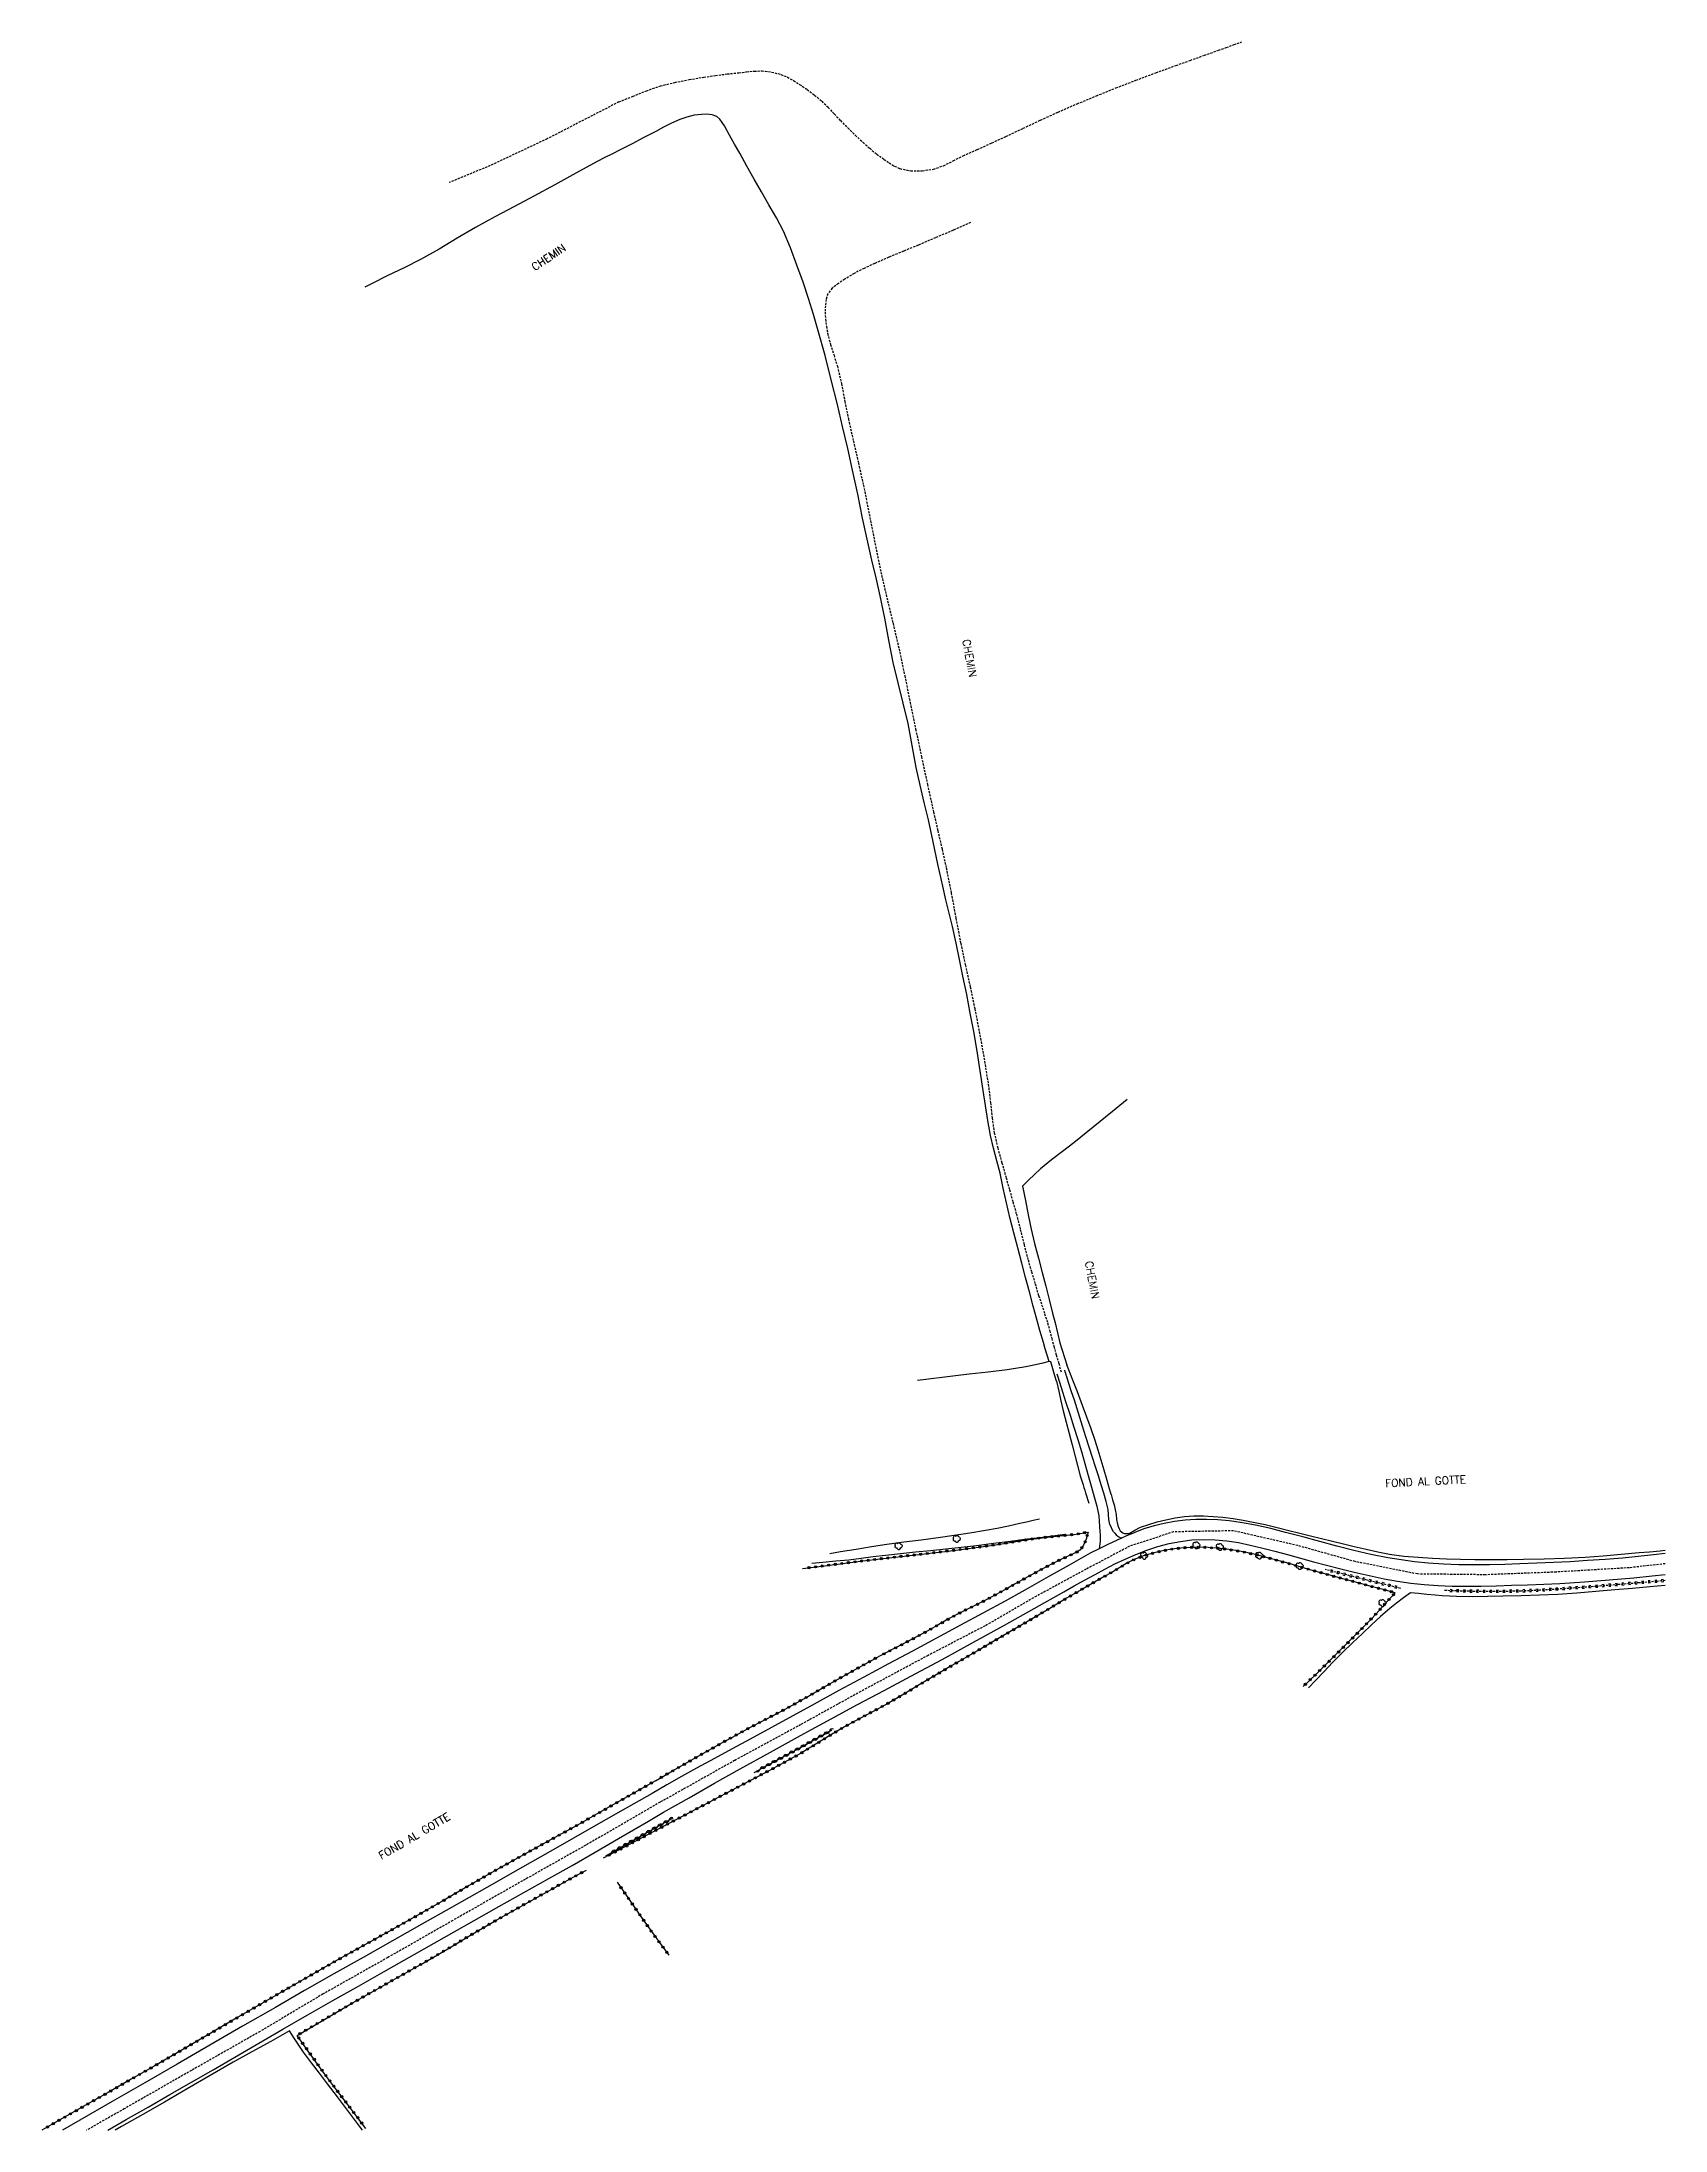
# Model space of a CAD drawing. Header units: millimetres. Extents: x 192000 to 193000, y 106000 to 107000.
# Drawn here: x 192632.1 to 193000, y 106000 to 106473.5 of the extents above; entities that cross this region are included whole.
import ezdxf

# ---------------------------------------------------------------- set-up
doc = ezdxf.new("R2010")
doc.units = ezdxf.units.MM
doc.linetypes.add('DASHED', pattern=[0.75, 0.5, -0.25])
doc.layers.get('0').update_dxf_attribs({"linetype": 'CONTINUOUS'})
for name, color, linetype in [('W0001', 6, 'DASHED'), ('W0008', 7, 'CONTINUOUS'), ('W0070', 7, 'DASHED'), ('W0071', 7, 'CONTINUOUS'), ('W0211', 2, 'CONTINUOUS'), ('W0214', 2, 'CONTINUOUS'), ('W0220', 5, 'DASHED'), ('W0300', 7, 'CONTINUOUS'), ('W0310', 3, 'CONTINUOUS'), ('W0322', 7, 'CONTINUOUS'), ('W0323', 7, 'CONTINUOUS'), ('W0330', 7, 'CONTINUOUS'), ('W0989', 7, 'CONTINUOUS')]:
    doc.layers.add(name, color=color, linetype=linetype)
doc.styles.get("Standard").update_dxf_attribs({"font": 'romans.shx', "width": 0.85})

msp = doc.modelspace()

# ---------------------------------------------------------------- texts
at = {"layer": 'W0989'}
for s, rotation, p in [('CHEMIN', 34.0366, (192743.82, 106421.43)), ('CHEMIN', 280.4496, (192840.7, 106337.83)), ('CHEMIN', 280.4496, (192868.5, 106196.86)), ('FOND AL GOTTE', 2.8989, (192936.59, 106145.78)), ('FOND AL GOTTE', 30.438, (192709.07, 106061.3))]:
    msp.add_text(s, height=1.75, rotation=rotation, dxfattribs=at).set_placement(p)

# ---------------------------------------------------------------- blocks, each defined once
blk = doc.blocks.new('T300')
for p, q in [((-0.8, 0.51), (-0.86, 0.34)), ((-0.86, 0.34), (-0.86, 0.17)), ((-0.86, 0.17), (-0.74, 0.06)), ((-0.69, 0.63), (-0.8, 0.51)), ((-0.8, -0.06), (-0.74, 0.06)), ((-0.74, 0.06), (-0.69, 0.11)), ((-0.57, 0.69), (-0.69, 0.63)), ((-0.46, 0.69), (-0.57, 0.69)), ((-0.29, 0.63), (-0.46, 0.69)), ((-0.29, 0.63), (-0.17, 0.74)), ((-0.23, 0.57), (-0.29, 0.63)), ((-0.17, 0.74), (-0.06, 0.8)), ((-0.06, 0.8), (0.06, 0.8)), ((0.06, 0.8), (0.23, 0.74)), ((0.23, 0.74), (0.34, 0.63)), ((0.34, 0.63), (0.4, 0.51)), ((0.46, 0.46), (0.34, 0.46)), ((0.4, 0.51), (0.4, 0.46)), ((0.57, 0.4), (0.46, 0.46)), ((0.57, 0.4), (0.69, 0.29)), ((0.69, 0.29), (0.74, 0.17)), ((0.74, 0.06), (0.69, -0.17)), ((0.74, 0.17), (0.74, 0.06)), ((-0.8, -0.17), (-0.8, -0.06)), ((-0.8, -0.23), (-0.8, -0.17)), ((-0.74, -0.34), (-0.8, -0.23)), ((-0.69, -0.4), (-0.74, -0.34)), ((-0.51, -0.46), (-0.69, -0.4)), ((-0.4, -0.46), (-0.51, -0.46)), ((-0.4, -0.46), (-0.34, -0.46)), ((-0.34, -0.46), (-0.34, -0.4)), ((-0.34, -0.51), (-0.34, -0.46)), ((-0.29, -0.63), (-0.34, -0.51)), ((-0.17, -0.74), (-0.29, -0.63)), ((-0.06, -0.8), (-0.17, -0.74)), ((0.06, -0.8), (-0.06, -0.8)), ((0.17, -0.74), (0.06, -0.8)), ((0.23, -0.69), (0.17, -0.74)), ((0.29, -0.46), (0.23, -0.46)), ((0.29, -0.63), (0.23, -0.69)), ((0.46, -0.4), (0.29, -0.46)), ((0.34, -0.51), (0.29, -0.63)), ((0.34, -0.51), (0.34, -0.46)), ((0.57, -0.34), (0.46, -0.4)), ((0.63, -0.29), (0.57, -0.34)), ((0.69, -0.17), (0.63, -0.29))]:
    blk.add_line(p, q)
blk = doc.blocks.new('t323o')
at = {"color": 0, "linetype": 'Continuous'}
for radius in [0.25, 0.15]:
    blk.add_circle((0, 0), radius, dxfattribs=at)
blk = doc.blocks.new('t322o')
at = {"color": 0, "linetype": 'Continuous'}
for radius in [0.25, 0.15]:
    blk.add_circle((0, 0), radius, dxfattribs=at)
blk = doc.blocks.new('t310o')
at = {"color": 0, "linetype": 'Continuous'}
for centre, start, end in [((-0.5, 0.38), 216.8699, 323.1304), ((0.5, -0.37), 36.8699, 143.1303)]:
    blk.add_arc(centre, 0.625, start, end, dxfattribs=at)
blk = doc.blocks.new('t220o')
at = {"color": 0, "linetype": 'Continuous'}
for p, q in [((-0.25, 0.25), (0.25, 0.25)), ((-0.25, -0.25), (0.25, -0.25))]:
    blk.add_line(p, q, dxfattribs=at)

# ---------------------------------------------------------------- linework, layer by layer
at = {"layer": 'W0001'}
msp.add_lwpolyline([(193000, 106128.42), (192991.88, 106127.51), (192975.27, 106126.53), (192959.27, 106125.92), (192943.86, 106126.1), (192929.73, 106128.91), (192916.74, 106132.54), (192902.17, 106135.89), (192888.55, 106135.65), (192878.61, 106132.39), (192868.76, 106127.19), (192857.48, 106121.06), (192845.84, 106114.33), (192832.96, 106107.65), (192817.7, 106099.48), (192804.05, 106091.94), (192789.1, 106083.83), (192772.22, 106074.36), (192755.39, 106064.63), (192738.38, 106055.04), (192725.24, 106047.56), (192710.5, 106039.15), (192695.82, 106030.89), (192681.57, 106022.41), (192666.01, 106013.57), (192650.78, 106004.87), (192642.23, 106000)], dxfattribs=at)
at = {"layer": 'W0008'}
for points in [[(193000, 106130.77), (192997.36, 106130.45), (192993.86, 106130.06), (192990.35, 106129.71), (192986.39, 106129.39), (192982.42, 106129.12), (192978.44, 106128.89), (192974.66, 106128.69), (192970.87, 106128.52), (192967.08, 106128.38), (192963.64, 106128.26), (192960.2, 106128.16), (192956.76, 106128.14), (192953.25, 106128.2), (192949.75, 106128.33), (192946.25, 106128.57), (192943.19, 106128.89), (192940.14, 106129.3), (192937.11, 106129.78), (192933.25, 106130.55), (192929.42, 106131.45), (192925.6, 106132.4), (192921.72, 106133.43), (192917.86, 106134.52), (192913.98, 106135.54), (192910.59, 106136.38), (192907.18, 106137.17), (192903.75, 106137.79), (192901.18, 106138.13), (192898.59, 106138.38), (192896.01, 106138.49), (192893.6, 106138.45), (192891.2, 106138.29), (192888.82, 106138), (192886.47, 106137.55), (192884.15, 106136.98), (192881.86, 106136.3), (192877.72, 106134.7), (192876.76, 106134.25), (192873.68, 106132.77), (192871.72, 106131.84), (192869.65, 106130.84)], [(192869.65, 106130.84), (192864.91, 106128.13), (192860.18, 106125.42), (192855.43, 106122.74), (192850.4, 106119.96), (192845.35, 106117.21), (192840.29, 106114.48), (192834.86, 106111.55), (192829.42, 106108.64), (192823.98, 106105.73), (192818.36, 106102.69), (192812.73, 106099.65), (192807.11, 106096.6), (192802.28, 106093.94), (192797.45, 106091.27), (192792.62, 106088.62), (192788.56, 106086.45), (192784.5, 106084.3), (192780.45, 106082.11), (192777.09, 106080.21), (192773.73, 106078.29), (192770.38, 106076.36)], [(192773.01, 106072.1), (192778.78, 106075.38), (192784.56, 106078.66), (192790.35, 106081.92), (192797.2, 106085.74), (192804.06, 106089.52), (192810.94, 106093.27), (192816.97, 106096.49), (192823.02, 106099.68), (192829.05, 106102.9), (192836.13, 106106.74), (192843.2, 106110.61), (192850.26, 106114.48), (192863.72, 106122.07), (192866.07, 106123.38), (192868.42, 106124.68), (192870.78, 106125.97), (192873.03, 106127.18), (192875.29, 106128.37), (192877.59, 106129.48), (192880.03, 106130.54), (192882.51, 106131.51), (192885.04, 106132.33), (192887.55, 106132.99), (192890.11, 106133.5), (192892.68, 106133.83), (192895.33, 106133.94), (192897.99, 106133.85), (192900.63, 106133.62), (192903.28, 106133.21), (192905.91, 106132.65), (192908.53, 106132.05), (192911.49, 106131.3), (192914.43, 106130.49), (192917.37, 106129.67), (192920.3, 106128.89), (192923.23, 106128.1), (192926.16, 106127.35), (192929.54, 106126.52), (192932.93, 106125.73), (192936.33, 106125.03), (192939.32, 106124.5), (192942.32, 106124.04), (192945.34, 106123.69), (192948.52, 106123.47), (192951.71, 106123.37), (192954.9, 106123.33), (192958.32, 106123.35), (192961.74, 106123.43), (192965.16, 106123.54), (192968.81, 106123.66), (192972.46, 106123.8), (192976.11, 106123.98), (192981.7, 106124.35), (192987.29, 106124.8), (192992.88, 106125.25)], [(192992.88, 106125.25), (192997.04, 106125.68), (193000, 106125.98)], [(192770.38, 106076.36), (192763.27, 106072.3), (192756.16, 106068.23), (192749.05, 106064.17), (192741.01, 106059.6), (192732.97, 106055.05), (192724.92, 106050.49), (192718.24, 106046.72), (192711.57, 106042.96), (192704.89, 106039.18), (192698.27, 106035.42), (192691.65, 106031.65), (192685.04, 106027.86), (192677.6, 106023.58), (192670.17, 106019.27), (192662.74, 106014.97), (192655.4, 106010.73), (192648.06, 106006.48), (192640.7, 106002.25), (192636.78, 106000)], [(192647.04, 106000), (192651.22, 106002.41), (192656.17, 106005.26), (192661.11, 106008.1), (192666.01, 106010.91), (192670.91, 106013.72), (192675.8, 106016.53), (192681.27, 106019.72), (192686.73, 106022.93), (192692.21, 106026.11), (192698.03, 106029.41), (192703.87, 106032.69), (192709.7, 106035.97), (192716.48, 106039.82), (192723.25, 106043.69), (192730.03, 106047.55), (192735.68, 106050.71), (192741.33, 106053.87), (192746.96, 106057.05), (192752.24, 106060.05), (192757.51, 106063.07), (192762.76, 106066.11), (192766.18, 106068.1), (192769.59, 106070.1), (192773.01, 106072.1)]]:
    msp.add_lwpolyline(points, dxfattribs=at)
at = {"layer": 'W0070'}
for points in [[(192762.86, 106459.81), (192765.98, 106461.08), (192769.1, 106462.35), (192772.28, 106463.43), (192775.51, 106464.24), (192778.8, 106464.88), (192782.1, 106465.42), (192784.74, 106465.81), (192787.4, 106466.15), (192790.06, 106466.43), (192791.81, 106466.63), (192793.56, 106466.82), (192795.3, 106466.83), (192796.75, 106466.69), (192798.2, 106466.43), (192799.6, 106466.04), (192801.05, 106465.42), (192802.45, 106464.64), (192803.81, 106463.79), (192805.55, 106462.62), (192807.23, 106461.35), (192808.83, 106459.99), (192810.29, 106458.58), (192811.67, 106457.09), (192813.07, 106455.61), (192814.74, 106453.93), (192816.43, 106452.26), (192818.17, 106450.66), (192819.71, 106449.3), (192821.29, 106447.99), (192822.95, 106446.79), (192824.1, 106446.01), (192825.29, 106445.28), (192826.53, 106444.71), (192829, 106444.19), (192831.62, 106444.2), (192834.16, 106444.58), (192836.44, 106445.36), (192838.66, 106446.48), (192840.87, 106447.6), (192844.11, 106449.05), (192847.35, 106450.52), (192850.58, 106451.99), (192854.52, 106453.84), (192858.45, 106455.7), (192862.4, 106457.51), (192866.75, 106459.39), (192871.13, 106461.22), (192875.52, 106462.99), (192880.05, 106464.74), (192884.59, 106466.43), (192889.14, 106468.09), (192892.35, 106469.24), (192895.56, 106470.38), (192898.76, 106471.52), (192900.52, 106472.16), (192902.28, 106472.81), (192904.04, 106473.45)], [(192762.86, 106459.81), (192746.6, 106451.45), (192733.7, 106445.38), (192724.41, 106441.54)], [(192842.57, 106432.46), (192838.61, 106430.74), (192834.65, 106429.03), (192830.68, 106427.33), (192827.37, 106425.97), (192824.05, 106424.63), (192820.78, 106423.17), (192818.47, 106422.09), (192816.19, 106420.95), (192814.04, 106419.62), (192812.6, 106418.65), (192811.22, 106417.59), (192810.22, 106416.33), (192809.81, 106415.04), (192809.66, 106413.6), (192809.62, 106412.17), (192809.68, 106410.56), (192809.89, 106408.95), (192810.17, 106407.36), (192810.8, 106404.86), (192811.62, 106402.4), (192812.38, 106399.92), (192813.3, 106395.95), (192814.08, 106391.94), (192814.88, 106387.93), (192816.01, 106382.93), (192817.16, 106377.94), (192818.27, 106372.94), (192819.61, 106366.37), (192820.89, 106359.79), (192822.24, 106353.23), (192823.59, 106347.42), (192824.99, 106341.62), (192826.35, 106335.81), (192827.64, 106329.76), (192828.87, 106323.69), (192830.12, 106317.62), (192831.45, 106311.35), (192832.8, 106305.08), (192834.18, 106298.82), (192835.15, 106294.6), (192836.12, 106290.38), (192837.06, 106286.16), (192838.18, 106280.47), (192839.23, 106274.77), (192840.33, 106269.08), (192841.39, 106264.12), (192842.49, 106259.17), (192843.53, 106254.21), (192844.68, 106248.28), (192845.75, 106242.33), (192846.68, 106236.37), (192847.08, 106232.94), (192847.43, 106229.51), (192847.94, 106226.11), (192848.72, 106222.7), (192849.66, 106219.32), (192850.62, 106215.94), (192851.39, 106213.19), (192852.18, 106210.44), (192852.95, 106207.68), (192853.84, 106204.22), (192854.7, 106200.75), (192855.6, 106197.3), (192856.38, 106194.59), (192857.18, 106191.9), (192858, 106189.21), (192858.68, 106187.14), (192859.36, 106185.08), (192860.02, 106183.01), (192860.5, 106181.25), (192860.96, 106179.48), (192861.43, 106177.72), (192861.99, 106175.76), (192862.55, 106173.82), (192863.11, 106171.87)]]:
    msp.add_lwpolyline(points, dxfattribs=at)
at = {"layer": 'W0071'}
for points in [[(192864.28, 106171), (192864.23, 106171.17), (192864.13, 106171.54), (192864.03, 106171.91), (192863.93, 106172.28)], [(192862.1, 106171.44), (192862.24, 106171)], [(192862.24, 106171), (192863.11, 106168.34), (192864.11, 106165.23), (192865.11, 106162.12), (192865.98, 106159.37), (192866.85, 106156.61), (192867.69, 106153.85), (192868.46, 106151.16), (192869.21, 106148.46), (192869.94, 106145.76), (192870.56, 106143.6), (192871.16, 106141.44), (192871.6, 106139.25), (192871.72, 106138.07), (192871.79, 106136.89), (192871.87, 106135.7)], [(192874.96, 106135.68), (192874.68, 106136.22), (192874.4, 106136.76), (192874.16, 106137.32), (192873.93, 106138.42), (192873.85, 106139.56), (192873.73, 106140.69), (192873.3, 106142.57), (192872.74, 106144.43), (192872.17, 106146.28), (192871.54, 106148.35), (192870.88, 106150.42), (192870.22, 106152.49), (192869.46, 106154.86), (192868.69, 106157.23), (192867.93, 106159.6), (192867.32, 106161.56), (192866.72, 106163.53), (192866.1, 106165.49), (192865.46, 106167.38), (192864.81, 106169.26), (192864.28, 106171)], [(192871.87, 106135.7), (192871.91, 106134.98), (192871.95, 106134.26), (192871.95, 106133.53), (192871.89, 106132.97), (192871.81, 106132.4), (192871.72, 106131.84)], [(192874.96, 106135.68), (192875.27, 106135.32), (192875.58, 106134.95), (192875.93, 106134.64), (192876.2, 106134.49), (192876.48, 106134.37), (192876.76, 106134.25)]]:
    msp.add_lwpolyline(points, dxfattribs=at)
at = {"layer": 'W0211'}
for points in [[(192865.37, 106171), (192864.4, 106173.48)], [(192862.06, 106169.81), (192862.54, 106167.57), (192863.02, 106165.32), (192863.54, 106163.07), (192864.21, 106160.51), (192864.92, 106157.95), (192865.62, 106155.39), (192866.2, 106153.05), (192866.78, 106150.7), (192867.43, 106148.37), (192867.64, 106147.69), (192867.86, 106147.01), (192868.08, 106146.33), (192868.27, 106145.73), (192868.45, 106145.12), (192868.64, 106144.51)], [(192874.41, 106144.09), (192873.88, 106145.94), (192873.35, 106147.8), (192872.82, 106149.65), (192872.16, 106151.9), (192871.48, 106154.15), (192870.78, 106156.38), (192869.88, 106159.03), (192868.93, 106161.66), (192867.96, 106164.29), (192866.79, 106167.36), (192865.6, 106170.42), (192865.37, 106171)], [(192868.64, 106144.51), (192869.38, 106142.17)], [(192858.22, 106138.54), (192856.74, 106138.2), (192855.26, 106137.85), (192853.77, 106137.52), (192851.18, 106136.96), (192848.59, 106136.44), (192845.98, 106135.94), (192842.42, 106135.34), (192838.83, 106134.81), (192835.25, 106134.3), (192831.36, 106133.78), (192827.48, 106133.29), (192823.59, 106132.77), (192820.1, 106132.23), (192816.61, 106131.65), (192813.12, 106131.09), (192810.69, 106130.7)]]:
    msp.add_lwpolyline(points, dxfattribs=at)
at = {"layer": 'W0214'}
msp.add_lwpolyline([(192864, 106135.03), (192861.15, 106134.68), (192858.29, 106134.33), (192855.44, 106133.98), (192851.61, 106133.48), (192847.77, 106132.98), (192843.94, 106132.5), (192840.47, 106132.1), (192836.99, 106131.72), (192833.52, 106131.35), (192830.11, 106131.01), (192826.7, 106130.67), (192823.3, 106130.31), (192820.52, 106129.96), (192817.74, 106129.59), (192814.96, 106129.25), (192812.04, 106128.97), (192809.12, 106128.72), (192806.6, 106128.47)], dxfattribs=at)
at = {"layer": 'W0220'}
for points in [[(192940.06, 106122.84), (192937.52, 106123.47), (192934.97, 106124.09), (192932.43, 106124.72), (192929.27, 106125.51), (192926.12, 106126.31), (192922.96, 106127.1)], [(193000, 106124.6), (192998.11, 106124.43), (192994.17, 106124.1), (192989.34, 106123.69), (192984.5, 106123.29), (192979.66, 106122.94), (192975.58, 106122.66), (192971.5, 106122.4), (192967.42, 106122.23), (192964.39, 106122.15), (192961.36, 106122.12), (192958.32, 106122.13), (192955.54, 106122.18), (192952.76, 106122.26), (192949.97, 106122.35)]]:
    msp.add_lwpolyline(points, dxfattribs=at)
at = {"layer": 'W0310'}
for points in [[(192793.49, 106081.1), (192797.15, 106083.06), (192800.81, 106085.02), (192804.45, 106087.01), (192806.68, 106088.25), (192808.91, 106089.5), (192811.14, 106090.76)], [(192759.89, 106062.22), (192775.17, 106070.85)]]:
    msp.add_lwpolyline(points, dxfattribs=at)
at = {"layer": 'W0322'}
msp.add_lwpolyline([(192869.22, 106135.61), (192869, 106134.82), (192868.78, 106134.03), (192868.49, 106133.28), (192868.15, 106132.65), (192867.76, 106132.05), (192867.3, 106131.52), (192866.61, 106131.03), (192865.82, 106130.66), (192865.02, 106130.3), (192864.32, 106129.97), (192863.6, 106129.65), (192862.89, 106129.32), (192861.66, 106128.7), (192860.43, 106128.07), (192859.21, 106127.43), (192857.03, 106126.26), (192854.87, 106125.06), (192852.71, 106123.86), (192850.45, 106122.61), (192848.2, 106121.36), (192845.92, 106120.15), (192843.67, 106119.01), (192841.41, 106117.91), (192839.16, 106116.76), (192837.06, 106115.6), (192834.98, 106114.41), (192832.89, 106113.24), (192831.02, 106112.23), (192829.15, 106111.22), (192827.28, 106110.23), (192825.39, 106109.25), (192823.49, 106108.28), (192821.6, 106107.3)], dxfattribs=at)
at = {"layer": 'W0323'}
for points in [[(192804.47, 106127.31), (192804.59, 106127.32), (192810.07, 106128.06), (192814.11, 106128.57), (192818.15, 106129.07), (192822.19, 106129.55), (192826.17, 106130.01), (192830.15, 106130.45), (192834.12, 106130.91), (192838.67, 106131.46), (192843.22, 106132.04), (192847.77, 106132.66), (192851.45, 106133.23), (192855.13, 106133.82), (192858.82, 106134.33), (192861.22, 106134.59), (192863.63, 106134.82), (192866.04, 106135.05), (192869.22, 106135.61)], [(192917.91, 106100.58), (192920.86, 106103.41), (192924.15, 106106.61), (192927.27, 106109.7), (192930.36, 106112.8), (192933.41, 106115.96), (192935.22, 106117.91), (192937.01, 106119.88), (192938.8, 106121.85), (192936.1, 106122.57), (192933.39, 106123.29), (192930.69, 106124.02), (192927.23, 106124.95), (192923.77, 106125.89), (192920.31, 106126.84), (192917.53, 106127.64), (192914.75, 106128.45), (192911.96, 106129.22), (192909.56, 106129.87), (192907.16, 106130.49), (192904.74, 106131.02), (192902.66, 106131.39), (192900.58, 106131.71), (192898.48, 106131.94), (192896.43, 106132.09), (192894.37, 106132.16), (192892.32, 106132.13), (192890.22, 106131.98), (192888.13, 106131.71), (192886.06, 106131.33), (192883.89, 106130.82), (192881.74, 106130.18), (192879.67, 106129.37), (192878.02, 106128.53), (192876.42, 106127.58), (192874.82, 106126.62), (192872.47, 106125.29), (192870.11, 106123.96), (192867.77, 106122.62), (192864.31, 106120.59), (192860.88, 106118.54), (192857.44, 106116.48), (192853.3, 106114.06), (192849.16, 106111.63), (192845.02, 106109.21), (192841.47, 106107.15), (192837.93, 106105.09), (192834.38, 106103.03), (192830.91, 106100.94), (192827.44, 106098.86), (192823.94, 106096.83), (192820.64, 106095.03), (192817.32, 106093.29), (192814.02, 106091.48), (192810.68, 106089.48), (192807.37, 106087.42), (192804.03, 106085.42), (192800.19, 106083.28), (192796.31, 106081.21), (192792.42, 106079.16), (192788.42, 106077.04), (192784.41, 106074.93), (192780.41, 106072.82), (192773.38, 106069.1), (192766.35, 106065.37), (192759.32, 106061.65)], [(192771.17, 106079.24), (192775.2, 106081.55), (192779.23, 106083.86), (192783.26, 106086.14), (192786.35, 106087.87), (192789.44, 106089.59), (192792.54, 106091.28), (192795.49, 106092.83), (192798.45, 106094.35), (192801.4, 106095.91), (192805.31, 106098.1), (192809.19, 106100.34), (192813.08, 106102.57), (192815.92, 106104.15), (192818.76, 106105.73), (192821.6, 106107.3)], [(192771.17, 106079.24), (192765.28, 106075.89), (192759.39, 106072.53), (192753.49, 106069.19), (192747.36, 106065.8), (192741.22, 106062.43), (192735.09, 106059.02), (192728.92, 106055.48), (192722.77, 106051.89), (192716.6, 106048.34), (192710.89, 106045.14), (192705.15, 106041.96), (192699.43, 106038.77), (192693.89, 106035.63), (192688.36, 106032.47), (192682.85, 106029.29), (192676.15, 106025.39), (192669.46, 106021.46), (192662.77, 106017.55), (192657.57, 106014.55), (192652.36, 106011.57), (192647.15, 106008.58), (192640.96, 106005.05), (192634.76, 106001.53), (192632.07, 106000)], [(192705.48, 106000.42), (192703.85, 106002.61), (192701.36, 106005.9), (192698.86, 106009.17), (192696.4, 106012.47), (192694.22, 106015.47), (192692.07, 106018.49), (192689.92, 106021.51), (192694.17, 106024), (192698.42, 106026.49), (192702.67, 106028.96), (192707.94, 106031.94), (192713.21, 106034.9), (192718.48, 106037.89), (192724.07, 106041.15), (192729.64, 106044.44), (192735.24, 106047.69), (192739.81, 106050.29), (192744.4, 106052.87), (192749, 106055.42), (192751.18, 106056.62), (192753.36, 106057.8), (192755.54, 106058.99)], [(192762.51, 106056.25), (192765.08, 106052.51), (192767.64, 106048.76), (192770.25, 106045.04), (192772.43, 106042.05), (192774.22, 106039.65)]]:
    msp.add_lwpolyline(points, dxfattribs=at)
at = {"layer": 'W0330'}
for points in [[(192860.37, 106174.24), (192859.93, 106175.69), (192859.49, 106177.14), (192859.06, 106178.59), (192858.28, 106181.32), (192857.53, 106184.06), (192856.79, 106186.79), (192855.91, 106190.06), (192855.04, 106193.32), (192854.17, 106196.59), (192853.25, 106200.02), (192852.34, 106203.44), (192851.47, 106206.88), (192850.71, 106210.23), (192849.99, 106213.58), (192849.24, 106216.93), (192848.51, 106219.79), (192847.76, 106222.64), (192847.09, 106225.51), (192846.46, 106228.89), (192845.94, 106232.29), (192845.42, 106235.69), (192844.72, 106240.16), (192844.03, 106244.63), (192843.29, 106249.09), (192842.51, 106253.27), (192841.69, 106257.45), (192840.85, 106261.62), (192840.08, 106265.37), (192839.3, 106269.12), (192838.48, 106272.87), (192837.75, 106275.92), (192837, 106278.96), (192836.26, 106282.01), (192835.16, 106287.03), (192834.11, 106292.05), (192833.02, 106297.07), (192832.08, 106301.01), (192831.12, 106304.95), (192830.23, 106308.9), (192829.61, 106312.24), (192829.03, 106315.58), (192828.4, 106318.92), (192827.33, 106323.53), (192826.16, 106328.12), (192825.05, 106332.72), (192824.04, 106337.76), (192823.11, 106342.81), (192822.11, 106347.84), (192821.19, 106351.9), (192820.22, 106355.95), (192819.27, 106360.01), (192818.11, 106365.44), (192816.99, 106370.88), (192815.83, 106376.31), (192814.72, 106381.28), (192813.57, 106386.25), (192812.38, 106391.21), (192811.01, 106396.79), (192809.58, 106402.35), (192808.05, 106407.89), (192806.96, 106411.59), (192805.82, 106415.28), (192804.6, 106418.94), (192803.23, 106422.84), (192801.78, 106426.72), (192800.14, 106430.51), (192798.57, 106433.51), (192796.86, 106436.46), (192795.16, 106439.41), (192793.52, 106442.34), (192791.89, 106445.26), (192790.25, 106448.19), (192789.1, 106450.25), (192787.95, 106452.3), (192786.8, 106454.36), (192786.26, 106455.14), (192785.72, 106455.93), (192785.08, 106456.53), (192784.03, 106456.91), (192782.82, 106457.01), (192781.62, 106456.99), (192779.94, 106456.8), (192778.27, 106456.37), (192776.64, 106455.82), (192774.8, 106455.03), (192773.01, 106454.09), (192771.23, 106453.13), (192768.55, 106451.73), (192765.88, 106450.31), (192763.19, 106448.92), (192761.44, 106448.04), (192759.69, 106447.18), (192757.93, 106446.32)], [(192757.93, 106446.32), (192753.14, 106443.68), (192748.36, 106441.05), (192743.56, 106438.43), (192739.17, 106436.09), (192734.76, 106433.76), (192730.39, 106431.38), (192726.23, 106428.95), (192722.1, 106426.47), (192717.92, 106424.1), (192714.23, 106422.24), (192710.49, 106420.46), (192706.8, 106418.61), (192705.32, 106417.8)], [(192878.09, 106233.69), (192874.75, 106230.95), (192870.36, 106227.37), (192865.94, 106223.82), (192863.41, 106221.89), (192860.88, 106219.97), (192858.42, 106217.95), (192857.05, 106216.67), (192855.7, 106215.36), (192854.36, 106214.05)], [(192854.36, 106214.05), (192854.99, 106210.79), (192855.61, 106207.54), (192856.3, 106204.3), (192857.09, 106200.99), (192857.94, 106197.7), (192858.8, 106194.41), (192859.6, 106191.36), (192860.39, 106188.31), (192861.17, 106185.26), (192861.71, 106183.01), (192862.24, 106180.77), (192862.82, 106178.53), (192863.33, 106176.84), (192863.87, 106175.16), (192864.4, 106173.48)], [(192860.37, 106174.24), (192858.62, 106173.84), (192856.88, 106173.44), (192855.12, 106173.07), (192850.85, 106172.38), (192846.54, 106171.87), (192842.23, 106171.38), (192839.15, 106171)], [(192861.7, 106171), (192860.74, 106174.2), (192860.37, 106174.24)], [(192839.14, 106171), (192837.31, 106170.77), (192832.4, 106170.18), (192830.51, 106169.96)], [(192862.06, 106169.81), (192861.7, 106171)], [(192874.41, 106144.09), (192874.74, 106142.93), (192875.08, 106141.78), (192875.37, 106140.62), (192875.54, 106139.55), (192875.67, 106138.48), (192875.89, 106137.43), (192876.04, 106136.88), (192876.21, 106136.33), (192876.49, 106135.87), (192876.74, 106135.62), (192877.04, 106135.42), (192877.35, 106135.25), (192878.53, 106135.3), (192879.79, 106136.02), (192881.06, 106136.71), (192882.95, 106137.35), (192884.87, 106137.93), (192886.81, 106138.41), (192888.92, 106138.81), (192891.06, 106139.1), (192893.2, 106139.26), (192895.38, 106139.27), (192897.56, 106139.14), (192899.74, 106138.95), (192902.05, 106138.67), (192904.36, 106138.3), (192906.65, 106137.88), (192909.35, 106137.29), (192912.02, 106136.62), (192914.69, 106135.95), (192917.16, 106135.36), (192919.62, 106134.77), (192922.08, 106134.18), (192924.57, 106133.56), (192927.05, 106132.94), (192929.54, 106132.33), (192932.19, 106131.7), (192934.85, 106131.09), (192937.53, 106130.58), (192940.76, 106130.16), (192944.02, 106129.88), (192947.28, 106129.68), (192950.46, 106129.54), (192953.64, 106129.46), (192956.82, 106129.42), (192960.51, 106129.39), (192964.19, 106129.4), (192967.88, 106129.44), (192972.53, 106129.54), (192977.18, 106129.7), (192981.83, 106129.94), (192985.92, 106130.23), (192990.01, 106130.58), (192994.1, 106130.95), (192996.46, 106131.16), (192998.82, 106131.38), (193000, 106131.49)], [(193000, 106123.49), (192996.51, 106123.18), (192992.55, 106122.82), (192988.58, 106122.47), (192984.28, 106122.1), (192979.97, 106121.75), (192975.66, 106121.47), (192971.51, 106121.28), (192967.36, 106121.16), (192963.21, 106121.07), (192959.71, 106120.98), (192956.22, 106120.92), (192952.73, 106120.97), (192951.1, 106121.04), (192949.46, 106121.15), (192947.83, 106121.27), (192945.96, 106121.44), (192944.1, 106121.64), (192942.24, 106121.84), (192940.68, 106120.67), (192939.11, 106119.5), (192937.58, 106118.29), (192935.47, 106116.47), (192933.43, 106114.57), (192931.41, 106112.64), (192929.12, 106110.47), (192926.86, 106108.28), (192924.63, 106106.06), (192922.67, 106104.03), (192920.73, 106101.98), (192919.13, 106100.3)], [(192704.79, 106000.03), (192703.65, 106001.56), (192701.38, 106004.57), (192699.1, 106007.56), (192696.82, 106010.55), (192695, 106012.91), (192693.17, 106015.26), (192691.42, 106017.66), (192690.34, 106019.26), (192689.3, 106020.88), (192688.25, 106022.5), (192683.97, 106020.15), (192679.68, 106017.8), (192675.42, 106015.42), (192670.22, 106012.43), (192665.05, 106009.4), (192659.87, 106006.38), (192655.01, 106003.6), (192650.15, 106000.83), (192648.71, 106000)]]:
    msp.add_lwpolyline(points, dxfattribs=at)

# ---------------------------------------------------------------- block references
at = {"layer": 'W0220'}
for p, rotation in [((192924.41, 106126.73), 165.886941142857), ((192925.87, 106126.37), 165.886941142857), ((192927.32, 106126), 165.8869411431053), ((192928.78, 106125.64), 165.8869411431053), ((192930.23, 106125.27), 165.9765600579956), ((192931.69, 106124.91), 165.9765600579956), ((192933.14, 106124.55), 166.0912100902151), ((192996.39, 106124.29), 184.866052290595), ((192997.89, 106124.41), 184.866052290595), ((192999.38, 106124.54), 185.0131137549437), ((192934.6, 106124.19), 166.0912100902151), ((192936.06, 106123.83), 166.1814890052877), ((192937.51, 106123.47), 166.1814890052877), ((192938.97, 106123.11), 166.1602287778318), ((192951.47, 106122.3), 178.2923342330551), ((192952.97, 106122.26), 178.2917209904566), ((192954.47, 106122.21), 178.2917209904566), ((192955.97, 106122.17), 178.9710915877586), ((192957.47, 106122.15), 178.9710915877586), ((192958.97, 106122.13), 179.8488739952569), ((192960.47, 106122.13), 179.8488739952569), ((192961.97, 106122.13), 180.5855942360078), ((192963.47, 106122.14), 180.5855942360078), ((192964.97, 106122.17), 181.3607787692556), ((192966.47, 106122.2), 181.3607787692556), ((192967.97, 106122.25), 182.5108717142771), ((192969.47, 106122.32), 182.5108717142771), ((192970.97, 106122.38), 182.5108717142771), ((192972.46, 106122.46), 183.5632168091862), ((192973.96, 106122.56), 183.5632168091862), ((192975.46, 106122.65), 183.5632168091862), ((192976.95, 106122.75), 183.9418108970115), ((192978.45, 106122.86), 183.9418108970115), ((192979.95, 106122.96), 184.1949677641922), ((192981.44, 106123.07), 184.1949677641922), ((192982.94, 106123.18), 184.1949677641922), ((192984.43, 106123.29), 184.1949677641922), ((192985.93, 106123.41), 184.6440489697033), ((192987.42, 106123.53), 184.6440489697033), ((192988.92, 106123.65), 184.6440489697033), ((192990.41, 106123.78), 184.845994145581), ((192991.91, 106123.91), 184.845994145581), ((192993.4, 106124.03), 184.845994145581), ((192994.9, 106124.16), 184.866052290595)]:
    msp.add_blockref('t220o', p, dxfattribs=dict(at, rotation=rotation))
at = {"layer": 'W0300', "rotation": 359.9999899820874}
for p in [(192839.47, 106134.03), (192826.3, 106132.4), (192881.96, 106130.21), (192893.79, 106132.57), (192899.11, 106132.19), (192908.04, 106130.24), (192917.21, 106127.88), (192935.96, 106119.49)]:
    msp.add_blockref('T300', p, dxfattribs=at)
at = {"layer": 'W0310'}
for p, rotation in [((192802.74, 106086.07), 28.58510901582575), ((192804.06, 106086.79), 28.58510901582575), ((192805.37, 106087.52), 29.12209539127901), ((192806.68, 106088.25), 29.12209539127901), ((192807.99, 106088.98), 29.39192864107936), ((192809.3, 106089.72), 29.37240282345094), ((192810.6, 106090.46), 29.37240282345094), ((192794.82, 106081.81), 28.17728576912094), ((192796.14, 106082.52), 28.17728576912094), ((192797.46, 106083.23), 28.17728576931074), ((192798.78, 106083.94), 28.17728576931074), ((192800.11, 106084.64), 28.17728576931074), ((192801.43, 106085.36), 28.58510901582575), ((192769.03, 106067.38), 29.46056346035069), ((192770.34, 106068.12), 29.46056346035069), ((192771.64, 106068.86), 29.46056346035069), ((192772.95, 106069.59), 29.46056346035069), ((192774.26, 106070.33), 29.46056346035069), ((192761.2, 106062.95), 29.46056346035069), ((192762.5, 106063.69), 29.46056346035069), ((192763.81, 106064.43), 29.46056346035069), ((192765.11, 106065.17), 29.46056346035069), ((192766.42, 106065.9), 29.46056346035069), ((192767.73, 106066.64), 29.46056346035069)]:
    msp.add_blockref('t310o', p, dxfattribs=dict(at, rotation=rotation))
at = {"layer": 'W0322'}
for p, rotation in [((192869, 106134.82), 254.4871256741837), ((192862.62, 106129.18), 206.3236899565788), ((192863.98, 106129.82), 204.3045492662814), ((192865.34, 106130.45), 204.1085159007307), ((192866.7, 106131.09), 215.2143327094482), ((192867.79, 106132.09), 236.9962092215492), ((192868.53, 106133.4), 248.6724248900254), ((192853.37, 106124.22), 209.0230783628073), ((192854.68, 106124.95), 209.0230783628073), ((192855.99, 106125.68), 209.1064024783927), ((192857.3, 106126.41), 208.3384441536375), ((192858.62, 106127.12), 208.3384441536375), ((192859.95, 106127.82), 207.6599781202633), ((192861.28, 106128.51), 207.2519734934036), ((192845.47, 106119.92), 206.7276496182661), ((192846.8, 106120.61), 208.1757907901909), ((192848.12, 106121.32), 208.1757907901909), ((192849.43, 106122.05), 208.8906063831937), ((192850.74, 106122.77), 208.9207962087061), ((192852.06, 106123.5), 208.9207962087061), ((192836.15, 106115.08), 209.7834124136326), ((192837.45, 106115.82), 208.8642070887186), ((192838.77, 106116.55), 208.8642070887186), ((192840.1, 106117.24), 206.981703456809), ((192841.43, 106117.92), 206.0267446773167), ((192842.78, 106118.58), 206.0267446773167), ((192844.13, 106119.24), 206.7276496182661), ((192826.93, 106110.05), 207.4916192140091), ((192828.26, 106110.75), 207.8565829948011), ((192829.58, 106111.45), 208.1709413809792), ((192830.91, 106112.16), 208.1709413809792), ((192832.23, 106112.88), 208.509196219342), ((192833.54, 106113.6), 209.3564513367059), ((192834.85, 106114.34), 209.3564513367059), ((192822.93, 106107.99), 207.1908151071594), ((192824.27, 106108.67), 207.1908151071594), ((192825.6, 106109.36), 207.4916192140091)]:
    msp.add_blockref('t322o', p, dxfattribs=dict(at, rotation=rotation))
at = {"layer": 'W0323'}
for p, rotation in [((192855.05, 106133.8), 9.12610993315214), ((192856.54, 106134.01), 7.949496454308887), ((192858.02, 106134.22), 7.949496454308887), ((192859.51, 106134.41), 6.214703836328468), ((192861, 106134.57), 6.214703836328468), ((192862.5, 106134.71), 5.425752667369793), ((192863.99, 106134.86), 5.451551098608888), ((192865.48, 106135), 5.451551098608888), ((192866.97, 106135.21), 9.944180648059872), ((192868.44, 106135.47), 9.944180648059872), ((192817.86, 106129.03), 7.001022384179412), ((192819.35, 106129.21), 6.829913913319843), ((192820.84, 106129.39), 6.829913913319843), ((192822.33, 106129.57), 6.526709018596016), ((192823.82, 106129.74), 6.526709018596016), ((192825.31, 106129.91), 6.526709018596016), ((192826.8, 106130.08), 6.352834936420176), ((192828.29, 106130.24), 6.352834936420176), ((192829.78, 106130.41), 6.352834936420176), ((192831.27, 106130.58), 6.599446897303459), ((192832.76, 106130.75), 6.599446897303459), ((192834.25, 106130.92), 6.9638472115142), ((192835.74, 106131.11), 6.9638472115142), ((192837.23, 106131.29), 6.9638472115142), ((192838.72, 106131.47), 7.242825804642054), ((192840.21, 106131.66), 7.242825804642054), ((192841.7, 106131.85), 7.242825804642054), ((192843.18, 106132.04), 7.242825804642054), ((192844.67, 106132.24), 7.732528152669278), ((192846.16, 106132.44), 7.732528152669278), ((192847.64, 106132.64), 7.732528152669278), ((192849.13, 106132.87), 8.739146166574875), ((192850.61, 106133.1), 8.739146166574875), ((192852.09, 106133.33), 9.12610993315214), ((192853.57, 106133.57), 9.12610993315214), ((192879.55, 106129.31), 207.0494242466637), ((192880.94, 106129.87), 201.1891553012723), ((192882.35, 106130.36), 196.6771658820539), ((192883.79, 106130.79), 196.6771658820539), ((192885.25, 106131.14), 193.3199278177601), ((192886.72, 106131.45), 190.3803734551145), ((192888.19, 106131.72), 187.2125575786834), ((192889.68, 106131.91), 187.2125575786834), ((192891.17, 106132.05), 184.1690223377947), ((192892.67, 106132.14), 180.8925592157085), ((192894.17, 106132.16), 180.8925592157085), ((192895.67, 106132.12), 177.9406891074678), ((192897.17, 106132.03), 175.7636052008813), ((192898.66, 106131.92), 173.6778276829033), ((192900.15, 106131.75), 173.6778276829033), ((192901.64, 106131.55), 171.4974284866505), ((192903.12, 106131.31), 169.7510779291654), ((192904.6, 106131.04), 169.7510779291654), ((192906.06, 106130.73), 167.5790324208534), ((192907.52, 106130.39), 165.5549479181658), ((192908.98, 106130.02), 165.5549479181658), ((192910.43, 106129.63), 164.9555265961399), ((192911.87, 106129.24), 164.9555265961399), ((192805.96, 106127.51), 7.639781302124114), ((192807.45, 106127.71), 7.639781302124114), ((192808.93, 106127.91), 7.639781302124114), ((192810.42, 106128.1), 7.214085218554629), ((192811.91, 106128.29), 7.214085218554629), ((192813.4, 106128.48), 7.214085218554629), ((192814.88, 106128.66), 7.001022384179412), ((192816.37, 106128.85), 7.001022384179412), ((192871.72, 106124.87), 209.4871256731365), ((192873.03, 106125.61), 209.4582338528979), ((192874.33, 106126.35), 209.4582338528979), ((192875.63, 106127.11), 210.8055104432902), ((192876.92, 106127.87), 210.7897660188154), ((192878.21, 106128.63), 207.0494242466637), ((192913.32, 106128.84), 164.4705913927026), ((192914.77, 106128.44), 163.7746241050293), ((192916.21, 106128.02), 163.7746241050293), ((192917.65, 106127.6), 163.9812142228534), ((192919.09, 106127.19), 163.9812142228534), ((192920.53, 106126.78), 164.5990908239732), ((192921.98, 106126.38), 164.5990908239732), ((192923.42, 106125.98), 164.5990908239732), ((192924.87, 106125.59), 164.8626467540046), ((192926.32, 106125.2), 164.8626467540046), ((192927.77, 106124.81), 164.943979964275), ((192929.21, 106124.42), 164.943979964275), ((192862.64, 106119.59), 210.8803566205835), ((192863.93, 106120.36), 210.8803566205835), ((192865.22, 106121.13), 210.4242180121616), ((192866.52, 106121.89), 210.4242180121616), ((192867.81, 106122.65), 209.7817054624987), ((192869.11, 106123.39), 209.7817054624987), ((192870.41, 106124.13), 209.4871256731365), ((192930.66, 106124.03), 164.943979964275), ((192932.11, 106123.64), 164.9565819237939), ((192933.56, 106123.25), 165.0158619150889), ((192935.01, 106122.86), 165.0158619150889), ((192936.46, 106122.47), 165.0158619152429), ((192937.4, 106120.31), 47.69589461161881), ((192937.91, 106122.08), 165.0158619152429), ((192938.41, 106121.42), 47.69589461161881), ((192854.91, 106115), 210.3656242528474), ((192856.2, 106115.76), 210.3656242528474), ((192857.49, 106116.52), 210.8852893663111), ((192858.78, 106117.29), 210.8852893663111), ((192860.07, 106118.06), 210.8852893663111), ((192861.36, 106118.83), 210.8803566205835), ((192932.3, 106114.81), 46.01643138321784), ((192933.34, 106115.89), 46.01643138321784), ((192934.37, 106116.99), 47.13236843654813), ((192935.39, 106118.09), 47.6944631192511), ((192936.39, 106119.2), 47.6944631192511), ((192847.14, 106110.45), 210.3020109969917), ((192848.43, 106111.21), 210.3020109969917), ((192849.73, 106111.97), 210.3656242528474), ((192851.02, 106112.72), 210.3656242528474), ((192852.32, 106113.48), 210.3656242528474), ((192853.61, 106114.24), 210.3656242528474), ((192928.1, 106110.53), 45.09238266647446), ((192929.16, 106111.59), 45.09238266647446), ((192930.22, 106112.66), 45.09238266647446), ((192931.26, 106113.73), 46.01643138321784), ((192818.35, 106105.5), 28.98777990039473), ((192819.66, 106106.23), 28.98777989992136), ((192820.98, 106106.96), 28.98777989992136), ((192839.36, 106105.92), 210.1729581962851), ((192840.66, 106106.67), 210.1729581962851), ((192841.96, 106107.43), 210.2041389009593), ((192843.25, 106108.18), 210.2041389009593), ((192844.55, 106108.94), 210.2041389009593), ((192845.84, 106109.69), 210.3020109969917), ((192922.76, 106105.26), 44.20501245226995), ((192923.84, 106106.31), 44.20501245226995), ((192924.91, 106107.36), 44.72285392153938), ((192925.97, 106108.42), 44.72285392153938), ((192927.04, 106109.47), 44.72285392153938), ((192810.51, 106101.1), 29.80668901790997), ((192811.81, 106101.84), 29.80668901790997), ((192813.11, 106102.59), 29.16940454426599), ((192814.42, 106103.32), 29.16940454426599), ((192815.73, 106104.05), 29.16940454426599), ((192817.04, 106104.78), 28.98777990039473), ((192830.32, 106100.59), 210.9734627458664), ((192831.6, 106101.36), 210.9734627456544), ((192832.89, 106102.13), 210.9734627456544), ((192834.18, 106102.9), 210.9734627456544), ((192835.47, 106103.66), 210.1538575934149), ((192836.77, 106104.41), 210.1538575934149), ((192838.07, 106105.17), 210.1729581962851), ((192918.45, 106101.09), 43.81680902309852), ((192919.53, 106102.13), 43.81680902309852), ((192920.61, 106103.17), 43.81680902309852), ((192921.69, 106104.22), 44.20501245226995), ((192801.38, 106095.9), 27.83466249261153), ((192802.69, 106096.63), 29.2407979693435), ((192804, 106097.36), 29.2407979693435), ((192805.31, 106098.1), 29.2407979693435), ((192806.61, 106098.85), 30.05228974242783), ((192807.91, 106099.6), 30.05228974242783), ((192809.2, 106100.35), 29.80668901790997), ((192822.54, 106096.07), 208.5105840434182), ((192823.86, 106096.78), 208.5105840434182), ((192825.15, 106097.53), 210.1504679601027), ((192826.45, 106098.29), 210.1504679601027), ((192827.75, 106099.04), 210.9734627458664), ((192829.03, 106099.82), 210.9734627458664), ((192792.08, 106091.03), 28.58070570766976), ((192793.4, 106091.73), 27.68081179736591), ((192794.73, 106092.43), 27.68081179736591), ((192796.06, 106093.12), 27.24189290837469), ((192797.4, 106093.81), 27.24189290837469), ((192798.73, 106094.5), 27.83466249261153), ((192800.06, 106095.2), 27.83466249261153), ((192813.31, 106091.06), 210.8881285671741), ((192814.61, 106091.8), 208.7091403707527), ((192815.93, 106092.52), 208.7091403707527), ((192817.24, 106093.24), 208.7091403707527), ((192818.57, 106093.94), 207.7592512286793), ((192819.9, 106094.64), 207.7592512286793), ((192821.22, 106095.35), 208.5105840434182), ((192784.2, 106086.67), 29.26240192676661), ((192785.51, 106087.41), 29.26240192676661), ((192786.82, 106088.14), 29.05145632517818), ((192788.13, 106088.87), 29.05145632517818), ((192789.45, 106089.59), 28.58070570766976), ((192790.76, 106090.31), 28.58070570766976), ((192805.62, 106086.38), 210.961235265897), ((192806.91, 106087.15), 210.961235265897), ((192808.19, 106087.93), 211.8683383061736), ((192809.46, 106088.72), 211.8683383061736), ((192810.74, 106089.52), 210.8881285671741), ((192812.02, 106090.29), 210.8881285671741), ((192776.38, 106082.23), 29.80308690214919), ((192777.68, 106082.97), 29.80308690214919), ((192778.98, 106083.72), 29.80308690214919), ((192780.29, 106084.46), 29.53197791804727), ((192781.59, 106085.2), 29.53197791804727), ((192782.9, 106085.94), 29.53197791804727), ((192797.77, 106081.99), 208.0456544573078), ((192799.09, 106082.7), 208.0456544573078), ((192800.41, 106083.41), 209.0736034723755), ((192801.72, 106084.14), 209.0736034723755), ((192803.03, 106084.86), 209.0736034723755), ((192804.34, 106085.6), 210.961235265897), ((192767.62, 106077.22), 209.6924654489419), ((192768.92, 106077.96), 209.6924654489419), ((192770.22, 106078.7), 209.6924654489419), ((192772.47, 106079.99), 29.81380160805197), ((192773.78, 106080.74), 29.81380160805197), ((192775.08, 106081.48), 29.81380160805197), ((192788.49, 106077.08), 207.9124058393689), ((192789.81, 106077.78), 207.9124058393689), ((192791.14, 106078.48), 207.9124058393689), ((192792.46, 106079.18), 207.8708446528991), ((192793.79, 106079.88), 207.8708446528991), ((192795.12, 106080.59), 207.8708446528991), ((192796.44, 106081.29), 208.0456544573078), ((192759.8, 106072.76), 209.6998069630217), ((192761.1, 106073.5), 209.6998069630217), ((192762.4, 106074.24), 209.6998069630217), ((192763.71, 106074.99), 209.6998069630217), ((192765.01, 106075.73), 209.6998069630217), ((192766.31, 106076.47), 209.6924654489419), ((192779.2, 106072.18), 207.888661259962), ((192780.52, 106072.88), 207.7709212293618), ((192781.85, 106073.58), 207.7709212293618), ((192783.18, 106074.28), 207.7709212293618), ((192784.5, 106074.98), 207.7426224867992), ((192785.83, 106075.68), 207.7426224867992), ((192787.16, 106076.38), 207.7426224867992), ((192750.64, 106067.62), 208.9640844972971), ((192751.96, 106068.34), 208.9640844972971), ((192753.27, 106069.07), 208.9640844972971), ((192754.58, 106069.8), 209.4691709427256), ((192755.88, 106070.54), 209.4691709427256), ((192757.19, 106071.28), 209.4691709427256), ((192758.49, 106072.02), 209.4691709427256), ((192771.24, 106067.97), 207.9466852314073), ((192772.57, 106068.67), 207.9466852314073), ((192773.89, 106069.38), 207.888661259962), ((192775.22, 106070.08), 207.888661259962), ((192776.55, 106070.78), 207.888661259962), ((192777.87, 106071.48), 207.888661259962), ((192742.76, 106063.28), 208.7337828514411), ((192744.07, 106064), 208.7337828514411), ((192745.39, 106064.72), 208.7337828514411), ((192746.71, 106065.44), 208.7337828514411), ((192748.02, 106066.16), 208.9640844972971), ((192749.33, 106066.89), 208.9640844972971), ((192761.97, 106063.05), 207.9369500607577), ((192763.29, 106063.75), 207.9369500607577), ((192764.62, 106064.46), 207.9369500607577), ((192765.94, 106065.16), 207.9369500607577), ((192767.27, 106065.86), 207.9466852314073), ((192768.59, 106066.57), 207.9466852314073), ((192769.92, 106067.27), 207.9466852314073), ((192733.59, 106058.16), 209.8826760779515), ((192734.89, 106058.91), 209.8826760779515), ((192736.2, 106059.64), 209.0887507947017), ((192737.51, 106060.37), 209.0887507947017), ((192738.82, 106061.1), 209.0887507947017), ((192740.13, 106061.83), 209.0887507947017), ((192741.44, 106062.55), 208.7337828514411), ((192754.42, 106058.38), 28.54602863414047), ((192760.64, 106062.35), 207.9369500607577), ((192725.8, 106053.66), 210.2500638843608), ((192727.09, 106054.41), 210.2500638843608), ((192728.39, 106055.17), 210.2500638843608), ((192729.69, 106055.92), 209.8826760779515), ((192730.99, 106056.66), 209.8826760779515), ((192732.29, 106057.41), 209.8826760779515), ((192745.21, 106053.32), 29.01970827392772), ((192746.53, 106054.05), 29.01970827392772), ((192747.84, 106054.78), 29.01970827392772), ((192749.15, 106055.51), 28.70065438037213), ((192750.47, 106056.23), 28.70065438037213), ((192751.78, 106056.95), 28.55526320940978), ((192753.1, 106057.66), 28.55526320940978), ((192763.36, 106055.01), 304.4285817885012), ((192764.2, 106053.78), 304.4285817885012), ((192716.71, 106048.4), 209.936585406329), ((192718.01, 106049.15), 209.936585406329), ((192719.31, 106049.9), 209.936585406329), ((192720.61, 106050.64), 209.936585406329), ((192721.91, 106051.39), 209.936585406329), ((192723.21, 106052.14), 210.2500638843608), ((192724.5, 106052.9), 210.2500638843608), ((192737.37, 106048.91), 29.64898999865935), ((192738.68, 106049.65), 29.64898999865935), ((192739.98, 106050.39), 29.34648453666939), ((192741.29, 106051.12), 29.34648453666939), ((192742.6, 106051.86), 29.34648453666939), ((192743.9, 106052.59), 29.34648453666939), ((192765.05, 106052.54), 304.4285817885012), ((192765.9, 106051.3), 304.4357177792753), ((192766.75, 106050.06), 304.4357177792753), ((192767.6, 106048.83), 304.4357177792753), ((192708.85, 106044.01), 208.9662948283671), ((192710.16, 106044.74), 208.9662948283671), ((192711.47, 106045.47), 209.2482160864274), ((192712.78, 106046.2), 209.2482160864274), ((192714.09, 106046.93), 209.2482160864274), ((192715.4, 106047.66), 209.2482160864274), ((192729.58, 106044.4), 30.54769675144086), ((192730.88, 106045.16), 30.17868234084309), ((192732.18, 106045.91), 30.17868234084309), ((192733.47, 106046.66), 30.17868234084309), ((192734.77, 106047.42), 30.17868234084309), ((192736.07, 106048.16), 29.64898999865935), ((192768.46, 106047.6), 304.9992573862535), ((192769.32, 106046.37), 304.9992573862535), ((192770.18, 106045.14), 304.9992573862535), ((192771.06, 106043.93), 306.1764504125602), ((192700.99, 106039.64), 209.1777329837233), ((192702.3, 106040.37), 209.1777329837233), ((192703.61, 106041.1), 209.1777329837233), ((192704.92, 106041.83), 209.1777329837233), ((192706.23, 106042.56), 208.9662948283671), ((192707.54, 106043.28), 208.9662948283671), ((192720.53, 106039.08), 30.25006388438612), ((192721.83, 106039.84), 30.25006388438612), ((192723.12, 106040.59), 30.25006388438612), ((192724.42, 106041.35), 30.54769675144086), ((192725.71, 106042.11), 30.54769675144086), ((192727, 106042.88), 30.54769675144086), ((192728.29, 106043.64), 30.54769675144086), ((192771.95, 106042.72), 306.1764504125602), ((192772.84, 106041.51), 306.6347505026902), ((192773.73, 106040.31), 306.6347505026902), ((192691.85, 106034.46), 209.7582762460471), ((192693.15, 106035.2), 209.7582762460471), ((192694.46, 106035.95), 209.5562658391662), ((192695.76, 106036.69), 209.5562658391662), ((192697.07, 106037.43), 209.5562658391662), ((192698.37, 106038.17), 209.5562658391662), ((192699.68, 106038.9), 209.1777329837233), ((192712.71, 106034.62), 29.27988364270992), ((192714.02, 106035.36), 29.55113670037133), ((192715.32, 106036.1), 29.55113670037133), ((192716.63, 106036.84), 29.55113670037133), ((192717.93, 106037.58), 29.55113670037133), ((192719.23, 106038.33), 30.25006388438612), ((192684.05, 106029.98), 209.9312755272691), ((192685.35, 106030.73), 209.9312755272691), ((192686.65, 106031.48), 209.9312755272691), ((192687.94, 106032.22), 209.9312755272691), ((192689.25, 106032.97), 209.7582762460471), ((192690.55, 106033.72), 209.7582762460471), ((192703.57, 106029.46), 29.57694850459598), ((192704.87, 106030.2), 29.57694850459598), ((192706.18, 106030.94), 29.57694850459598), ((192707.48, 106031.68), 29.57694850459598), ((192708.79, 106032.42), 29.27988364270992), ((192710.1, 106033.15), 29.27988364270992), ((192711.41, 106033.89), 29.27988364270992), ((192676.27, 106025.46), 210.2234504615363), ((192677.56, 106026.21), 210.2234504615363), ((192678.86, 106026.97), 210.2234504615363), ((192680.15, 106027.72), 210.2234504615363), ((192681.45, 106028.48), 210.2234504615363), ((192682.75, 106029.23), 210.2234504615363), ((192695.78, 106024.94), 30.3486414283127), ((192697.08, 106025.7), 30.3486414283127), ((192698.37, 106026.46), 30.3486414283127), ((192699.67, 106027.21), 30.11897114317379), ((192700.97, 106027.97), 30.11897114317379), ((192702.27, 106028.72), 30.11897114317379), ((192667.21, 106020.14), 210.2665460864567), ((192668.5, 106020.9), 210.2665460864567), ((192669.8, 106021.66), 210.4351916270794), ((192671.09, 106022.42), 210.4351916270794), ((192672.38, 106023.18), 210.4351916270794), ((192673.68, 106023.94), 210.4351916270794), ((192674.97, 106024.7), 210.4351916270794), ((192690.34, 106020.93), 125.4352516996907), ((192690.61, 106021.91), 30.3586895833262), ((192691.9, 106022.67), 30.3586895833262), ((192693.2, 106023.43), 30.3586895833262), ((192694.49, 106024.19), 30.3486414283127), ((192659.42, 106015.62), 209.9768707078819), ((192660.72, 106016.37), 209.9768707078819), ((192662.02, 106017.12), 209.9768707078819), ((192663.32, 106017.88), 210.2665460864567), ((192664.62, 106018.63), 210.2665460864567), ((192665.91, 106019.39), 210.2665460864567), ((192691.21, 106019.71), 125.4352516996907), ((192692.08, 106018.49), 125.4352516996907), ((192692.95, 106017.27), 125.4352516996907), ((192693.82, 106016.05), 125.4352516996907), ((192651.62, 106011.14), 209.7803915368845), ((192652.92, 106011.89), 209.8395556372871), ((192654.22, 106012.63), 209.8395556372871), ((192655.52, 106013.38), 209.8395556372871), ((192656.83, 106014.13), 209.8395556372871), ((192658.13, 106014.87), 209.9768707078819), ((192694.69, 106014.83), 125.9114500000643), ((192695.57, 106013.61), 125.9114500000643), ((192696.45, 106012.4), 126.789226843941), ((192697.35, 106011.2), 126.789226843941), ((192642.5, 106005.93), 209.6950155311168), ((192643.81, 106006.68), 209.6950155311168), ((192645.11, 106007.42), 209.6950155311168), ((192646.41, 106008.16), 209.6950155311168), ((192647.71, 106008.91), 209.7803915368845), ((192649.02, 106009.65), 209.7803915368845), ((192650.32, 106010.4), 209.7803915368845), ((192698.25, 106010), 126.789226843941), ((192699.15, 106008.8), 127.3065821065494), ((192700.06, 106007.6), 127.3065821065494), ((192700.97, 106006.41), 127.3065821065494), ((192634.68, 106001.48), 209.6591092359691), ((192635.98, 106002.23), 209.6122362541152), ((192637.29, 106002.97), 209.6122362541152), ((192638.59, 106003.71), 209.6122362541152), ((192639.9, 106004.45), 209.6122362541152), ((192641.2, 106005.19), 209.6950155311168), ((192701.87, 106005.22), 127.1564297922283), ((192702.78, 106004.02), 127.1564297922283), ((192703.69, 106002.83), 127.1564297922283), ((192704.59, 106001.63), 126.7422133123214), ((192633.38, 106000.74), 209.6591092359691)]:
    msp.add_blockref('t323o', p, dxfattribs=dict(at, rotation=rotation))

msp.set_redraw_order([(e.dxf.handle, doc.entitydb.next_handle()) for e in msp.query("TEXT MTEXT ATTDEF DIMENSION ARC_DIMENSION")])  # texts and dimensions are drawn at this point

doc.saveas('drawing.dxf')
